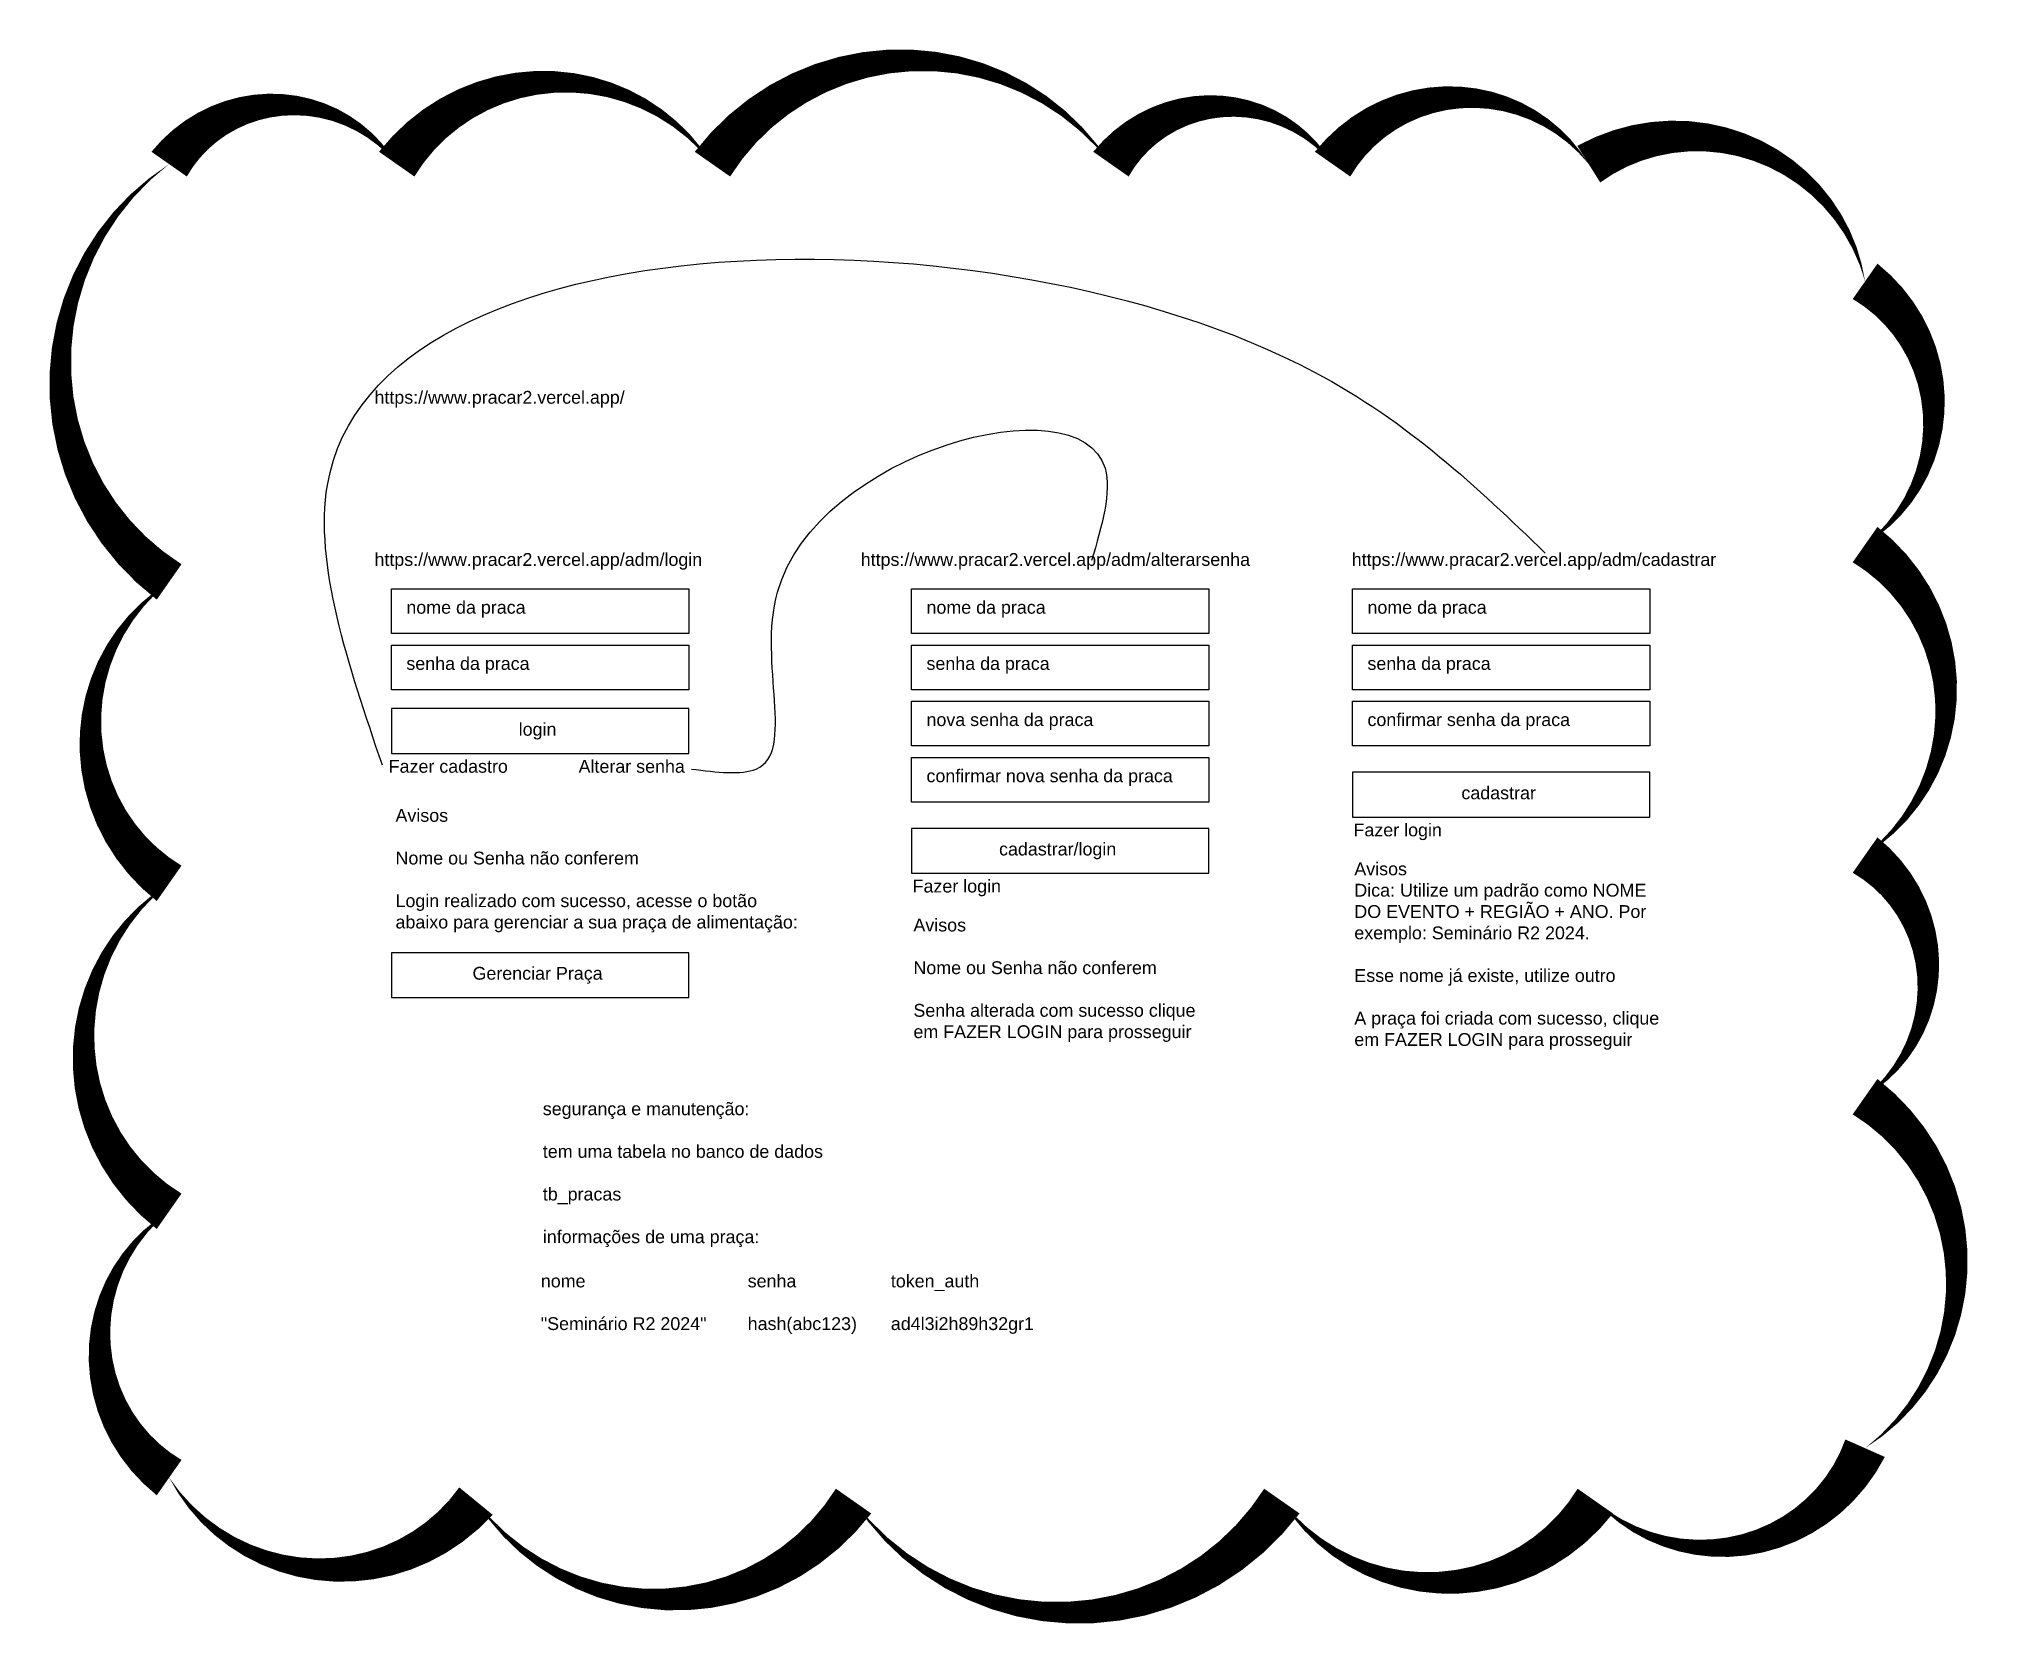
# Model space of a CAD drawing. Header units: inches. Extents: x -64 to 90, y -47 to 13.
# Drawn here: x 4.02 to 34.34, y -11.57 to 13.37 of the extents above; entities that cross this region are included whole.
import ezdxf

# ---------------------------------------------------------------- set-up
doc = ezdxf.new("R2010")
doc.units = ezdxf.units.IN
doc.header["$MEASUREMENT"] = 0
doc.styles.get("Standard").update_dxf_attribs({"font": 'arial.ttf'})

msp = doc.modelspace()

# ---------------------------------------------------------------- texts
at = {"char_height": 0.2}
for s, width, insert, attachment_point in [('https://www.pracar2.vercel.app/', 6.5283, (9.268, 7.865), 1), ('https://www.pracar2.vercel.app/adm/login', 6.5283, (9.268, 5.33), 1), ('https://www.pracar2.vercel.app/adm/alterarsenha', 6.5283, (16.87, 5.33), 1), ('https://www.pracar2.vercel.app/adm/cadastrar', 6.5283, (24.546, 5.33), 1), ('nome da praca', 6.5283, (9.767, 4.582), 1), ('nome da praca', 6.5283, (17.898, 4.582), 1), ('nome da praca', 6.5283, (24.792, 4.582), 1), ('senha da praca', 6.5283, (9.767, 3.704), 1), ('senha da praca', 6.5283, (17.898, 3.704), 1), ('senha da praca', 6.5283, (24.792, 3.704), 1), ('nova senha da praca', 6.5283, (17.898, 2.826), 1), ('confirmar senha da praca', 6.5283, (24.792, 2.826), 1), ('login', 4.20901, (11.818, 2.675), 2), ('confirmar nova senha da praca', 6.5283, (17.898, 1.948), 1), ('cadastrar', 4.20901, (26.843, 1.681), 2), ('Avisos{\\C1;\\P\\PNome ou Senha não conferem\\P\\P\\C3;Login realizado com sucesso, acesse o botão abaixo para gerenciar a sua praça de alimentação:}', 6.5283, (9.597, 1.329), 1), ('cadastrar/login', 4.20901, (19.949, 0.803), 2), ('Avisos{\\C1;\\P\\C8;Dica: Utilize um padrão como NOME DO EVENTO + REGIÃO + ANO. Por exemplo: Seminário R2 2024.\\P\\P\\C1;Esse nome já existe, utilize outro\\P\\P\\C3;A praça foi criada com sucesso, clique em \\C5;FAZER LOGIN \\C3;para prosseguir}', 4.76105, (24.587, 0.493), 1), ('Avisos{\\C1;\\P\\PNome ou Senha não conferem\\P\\P\\C3;Senha alterada com sucesso clique em \\C5;FAZER LOGIN \\C3;para prosseguir}', 4.7002, (17.694, -0.385), 1), ('Gerenciar Praça', 4.20901, (11.818, -1.139), 2), ('segurança e manutenção:\\P\\Ptem uma tabela no banco de dados \\P\\Ptb_pracas\\P\\Pinformações de uma praça:', 6.5283, (11.9, -3.257), 1)]:
    msp.add_mtext_dynamic_manual_height_columns(s, width=width, gutter_width=1, heights=[0], dxfattribs=dict(at, insert=insert, attachment_point=attachment_point))
at = {"color": 5, "char_height": 0.2, "attachment_point": 2}
for s, insert in [('Fazer cadastro', (10.422, 2.096)), ('Alterar senha', (13.29, 2.096)), ('Fazer login', (25.265, 1.102)), ('Fazer login', (18.372, 0.224))]:
    msp.add_mtext_dynamic_manual_height_columns(s, width=4.20901, gutter_width=1, heights=[0], dxfattribs=dict(at, insert=insert))
at = {"char_height": 0.2, "width": 2.69247, "attachment_point": 1}
for s, insert in [('nome\\P\\P"Seminário R2 2024"\\P', (11.869, -5.949)), ('senha\\P\\Phash(abc123)', (15.103, -5.949)), ('token_auth\\P\\Pad4l3i2h89h32gr1', (17.341, -5.949))]:
    msp.add_mtext(s, dxfattribs=dict(at, insert=insert))

# ---------------------------------------------------------------- linework, layer by layer
msp.add_lwpolyline([(6.058, 11.41, 0, 0.675, 0.520567), (6.058, 4.879, 0, 0.675, 0.520567), (6.058, 0.167, 0, 0.675, 0.520567), (6.058, -4.96, 0, 0.675, 0.520567), (6.058, -9.123, 0, 0.675, 0.520567), (10.855, -9.49, 0, 0.675, 0.520567), (16.758, -9.49, 0, 0.675, 0.520567), (23.454, -9.49, 0, 0.675, 0.520567), (28.354, -9.49, 0, 0.675, 0.520567), (32.572, -8.663, 0, 0.675, 0.520567), (32.572, -3.167, 0, 0.675, 0.520567), (32.572, 0.609, 0, 0.675, 0.520567), (32.572, 5.463, 0, 0.675, 0.520567), (32.572, 9.578, 0, 0.675, 0.520567), (28.252, 11.41, 0, 0.675, 0.520567), (24.247, 11.41, 0, 0.675, 0.520567), (20.782, 11.41, 0, 0.675, 0.520567), (14.552, 11.41, 0, 0.675, 0.520567), (9.616, 11.41, 0, 0.675, 0.520567)], format="xyseb", close=True)
for points in [[(9.534, 4.77), (14.182, 4.77), (14.182, 4.071), (9.534, 4.071)], [(17.665, 4.77), (22.313, 4.77), (22.313, 4.071), (17.665, 4.071)], [(24.559, 4.77), (29.206, 4.77), (29.206, 4.071), (24.559, 4.071)], [(9.534, 3.892), (14.182, 3.892), (14.182, 3.193), (9.534, 3.193)], [(17.665, 3.892), (22.313, 3.892), (22.313, 3.193), (17.665, 3.193)], [(24.559, 3.892), (29.206, 3.892), (29.206, 3.193), (24.559, 3.193)], [(14.182, 2.898), (9.534, 2.898), (9.534, 2.199), (14.182, 2.199)], [(17.665, 3.014), (22.313, 3.014), (22.313, 2.315), (17.665, 2.315)], [(24.559, 3.014), (29.206, 3.014), (29.206, 2.315), (24.559, 2.315)], [(17.665, 2.136), (22.313, 2.136), (22.313, 1.437), (17.665, 1.437)], [(29.206, 1.903), (24.559, 1.903), (24.559, 1.204), (29.206, 1.204)], [(22.313, 1.025), (17.665, 1.025), (17.665, 0.326), (22.313, 0.326)], [(14.182, -0.917), (9.534, -0.917), (9.534, -1.616), (14.182, -1.616)]]:
    msp.add_lwpolyline(points, close=True)
at = {"color": 2}
for points in [[(9.392, 2.012), (8.533, 6.391), (23.963, 8.16), (27.571, 5.33)], [(14.227, 1.954), (15.235, 1.954), (15.568, 4.717), (20.69, 6.656), (20.48, 5.212)]]:
    msp.add_spline(points, degree=3, dxfattribs=at)

msp.set_redraw_order([(e.dxf.handle, doc.entitydb.next_handle()) for e in msp.query("TEXT MTEXT ATTDEF DIMENSION ARC_DIMENSION")])  # texts and dimensions are drawn at this point

doc.saveas('drawing.dxf')
